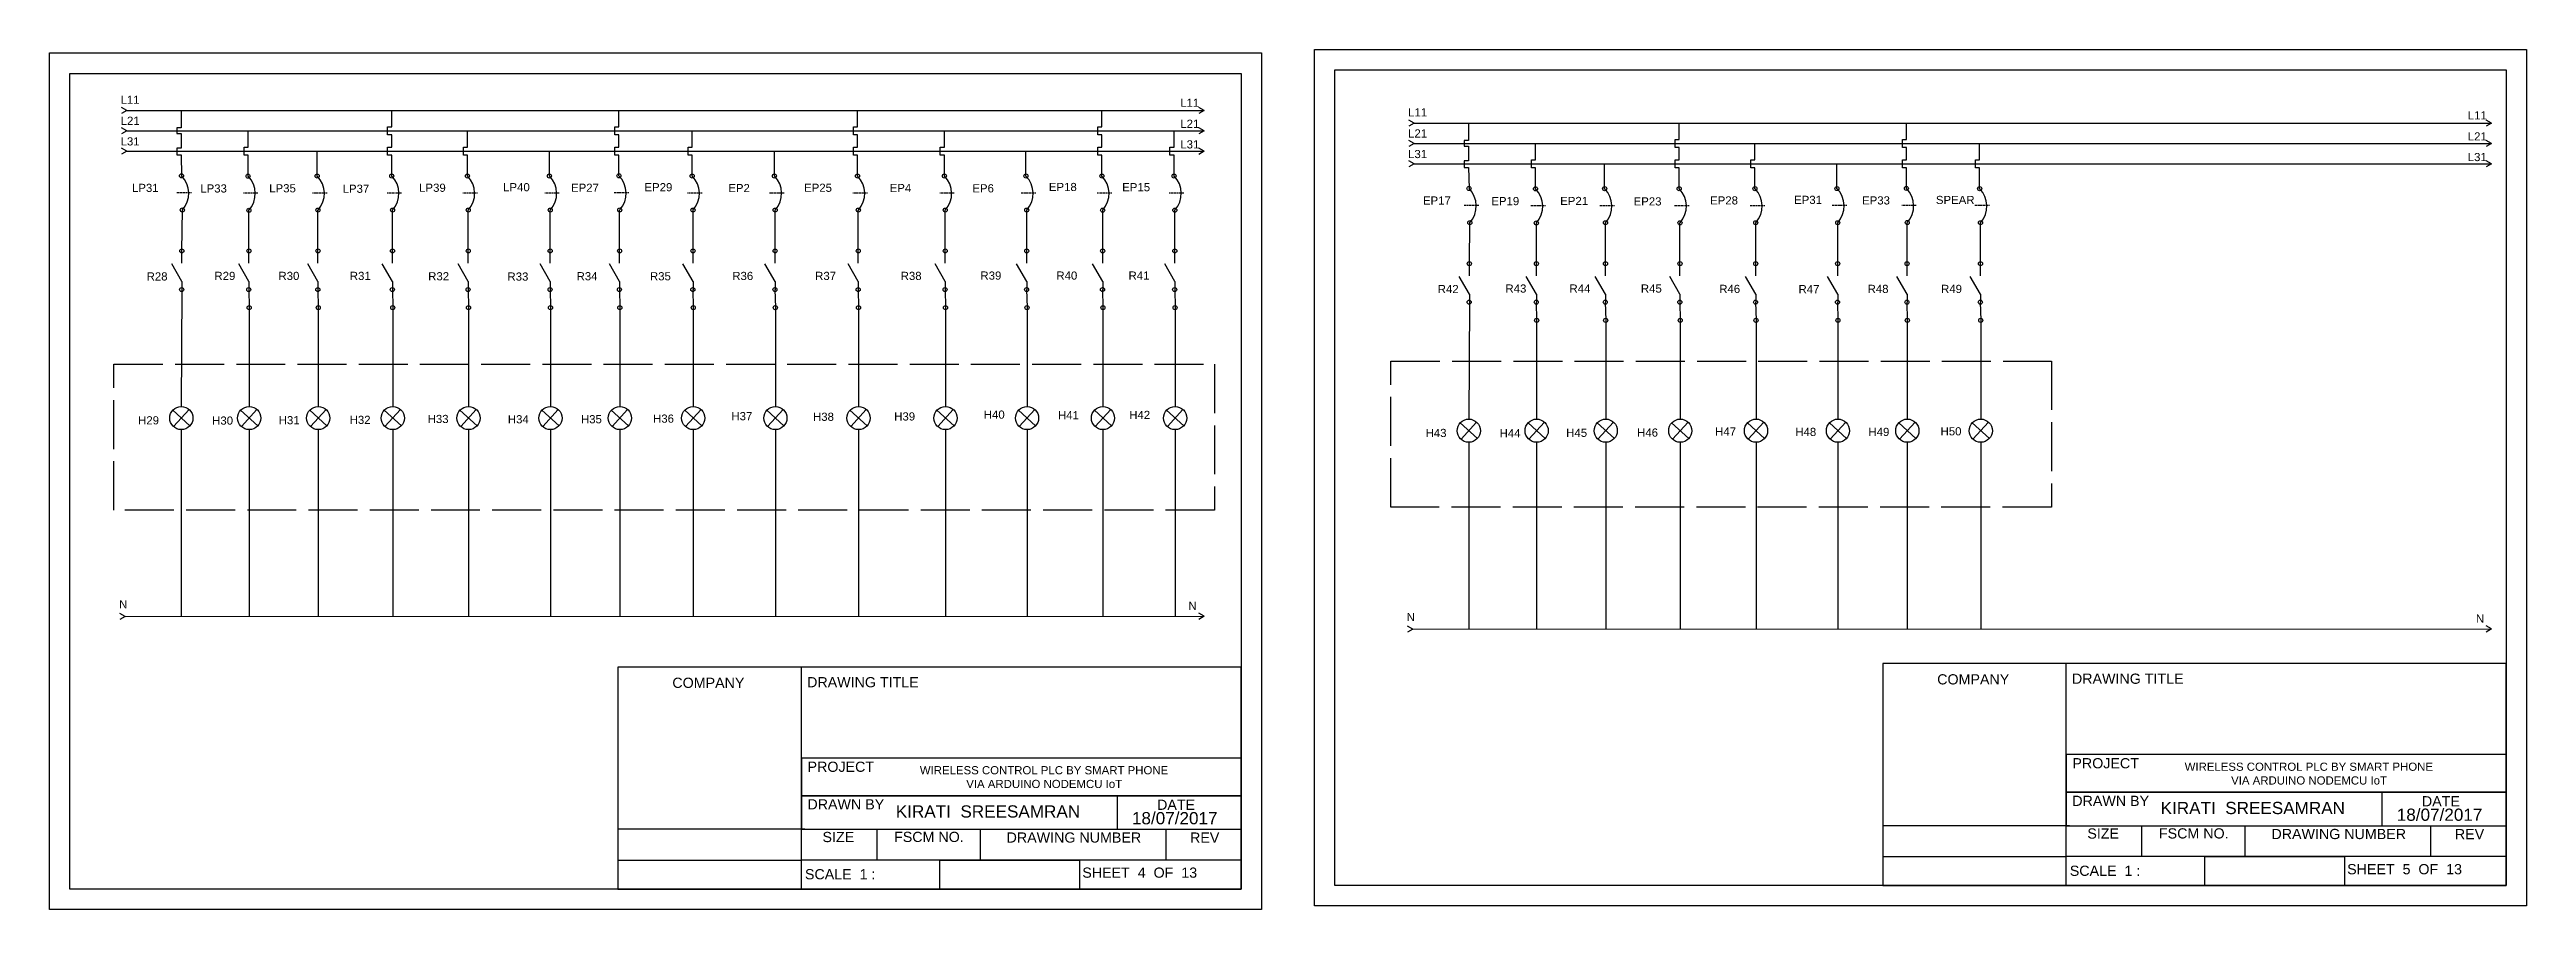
# Model space of a CAD drawing. Header units: millimetres. Extents: x -6 to 1596, y 16 to 720.
# Drawn here: x 989 to 1596, y 509 to 720 of the extents above; entities that cross this region are included whole.
import ezdxf

# ---------------------------------------------------------------- set-up
doc = ezdxf.new("R2010")
doc.units = ezdxf.units.MM
for name, pattern in [('ACAD_ISO02W100', [15, 12, -3]), ('DASHED2', [0.375, 0.25, -0.125]), ('PHANTOM', [2.5, 1.25, -0.25, 0.25, -0.25, 0.25, -0.25])]:
    doc.linetypes.add(name, pattern=pattern)
doc.layers.add('Dash', color=7, linetype='ACAD_ISO02W100')
doc.layers.add('LINES', color=7, linetype='PHANTOM')
doc.styles.get("Standard").update_dxf_attribs({"font": 'arial.ttf'})

msp = doc.modelspace()

# ---------------------------------------------------------------- texts
for s, height, p in [('COMPANY', 2.5, (1141.42, 563.81)), ('DRAWING TITLE', 2.5, (1174.44, 563.96)), ('COMPANY', 2.5, (1451.35, 564.66)), ('DRAWING TITLE', 2.5, (1484.37, 564.82)), ('PROJECT', 2.5, (1484.48, 544.09)), ('PROJECT', 2.5, (1174.55, 543.23)), ('WIRELESS CONTROL PLC BY SMART PHONE', 2, (1202.06, 542.63)), ('VIA ARDUINO NODEMCU I', 2, (1213.44, 539.26)), ('oT', 2, (1248.37, 539.26)), ('WIRELESS CONTROL PLC BY SMART PHONE', 2, (1511.99, 543.49)), ('VIA ARDUINO NODEMCU I', 2, (1523.37, 540.12)), ('oT', 2, (1558.3, 540.12)), ('DRAWN BY', 2.5, (1174.52, 534.02)), ('KIRATI  SREESAMRAN', 3, (1196.17, 532.02)), ('DATE', 2.5, (1260.19, 533.91)), ('DRAWN BY', 2.5, (1484.45, 534.87)), ('KIRATI  SREESAMRAN', 3, (1506.1, 532.87)), ('18/07/2017', 3, (1563.96, 531.22)), ('DATE', 2.5, (1570.12, 534.77)), ('SIZE', 2.5, (1178.21, 526.01)), ('FSCM NO.', 2.5, (1195.75, 526.03)), ('DRAWING NUMBER', 2.5, (1223.32, 525.88)), ('18/07/2017', 3, (1254.03, 530.37)), ('REV', 2.5, (1268.27, 525.86)), ('SIZE', 2.5, (1488.14, 526.87)), ('FSCM NO.', 2.5, (1505.68, 526.89)), ('DRAWING NUMBER', 2.5, (1533.25, 526.74)), ('REV', 2.5, (1578.2, 526.71)), ('SCALE  1 :', 2.5, (1173.91, 516.88)), ('SHEET  4  OF  13', 2.5, (1241.87, 517.27)), ('SCALE  1 :', 2.5, (1483.84, 517.73)), ('SHEET  5  OF  13', 2.5, (1551.8, 518.12))]:
    msp.add_text(s, height=height).set_placement(p)
at = {"layer": 'Dash'}
for s, p in [('L11', (1006.22, 707.02)), ('L11', (1265.87, 706.29)), ('L11', (1321.7, 703.92)), ('L11', (1581.35, 703.18)), ('L31', (1006.22, 696.81)), ('L21', (1006.23, 701.86)), ('L21', (1265.88, 701.13)), ('L31', (1265.88, 696.08)), ('L21', (1321.7, 698.76)), ('L21', (1581.36, 698.03)), ('L31', (1321.7, 693.71)), ('L31', (1581.35, 692.97)), ('LP31', (1009.01, 685.41)), ('LP33', (1025.75, 685.27)), ('LP35', (1042.64, 685.31)), ('LP37', (1060.63, 685.2)), ('LP39', (1079.37, 685.44)), ('LP40', (1099.96, 685.58)), ('EP27', (1116.59, 685.44)), ('EP29', (1134.58, 685.58)), ('EP2', (1155.13, 685.37)), ('EP25', (1173.7, 685.44)), ('EP4', (1194.67, 685.38)), ('EP6', (1214.93, 685.3)), ('EP18', (1233.68, 685.63)), ('EP15', (1251.65, 685.58)), ('EP17', (1325.34, 682.31)), ('EP19', (1342.09, 682.17)), ('EP21', (1358.97, 682.2)), ('EP23', (1376.96, 682.1)), ('EP28', (1395.7, 682.34)), ('EP31', (1416.29, 682.47)), ('EP33', (1432.94, 682.34)), ('SPEAR', (1451.03, 682.45)), ('R28', (1012.6, 663.7)), ('R29', (1029.21, 663.83)), ('R30', (1044.9, 663.83)), ('R31', (1062.39, 663.83)), ('R32', (1081.59, 663.74)), ('R33', (1101.02, 663.67)), ('R34', (1117.95, 663.75)), ('R35', (1135.93, 663.74)), ('R36', (1156.1, 663.82)), ('R37', (1176.41, 663.83)), ('R38', (1197.37, 663.83)), ('R39', (1216.91, 663.91)), ('R40', (1235.52, 663.91)), ('R41', (1253.2, 663.91)), ('R42', (1328.96, 660.6)), ('R43', (1345.56, 660.73)), ('R44', (1361.25, 660.73)), ('R45', (1378.74, 660.73)), ('R46', (1397.94, 660.64)), ('R47', (1417.37, 660.58)), ('R48', (1434.3, 660.64)), ('R49', (1452.29, 660.64)), ('H37', (1155.89, 629.44)), ('H38', (1175.89, 629.29)), ('H39', (1195.78, 629.37)), ('H40', (1217.73, 629.82)), ('H41', (1235.91, 629.67)), ('H42', (1253.37, 629.74)), ('H29', (1010.51, 628.42)), ('H30', (1028.65, 628.36)), ('H31', (1044.97, 628.45)), ('H32', (1062.35, 628.53)), ('H33', (1081.46, 628.75)), ('H34', (1101.11, 628.68)), ('H35', (1119.02, 628.69)), ('H36', (1136.69, 628.84)), ('H43', (1325.99, 625.32)), ('H44', (1344.12, 625.26)), ('H45', (1360.44, 625.36)), ('H46', (1377.82, 625.42)), ('H47', (1396.94, 625.66)), ('H48', (1416.58, 625.58)), ('H49', (1434.5, 625.58)), ('H50', (1452.17, 625.73)), ('N', (1005.86, 583.3)), ('N', (1267.88, 582.93)), ('N', (1321.34, 580.2)), ('N', (1583.35, 579.83))]:
    msp.add_text(s, height=2, dxfattribs=at).set_placement(p)

# ---------------------------------------------------------------- linework, layer by layer
at = {"linetype": 'Continuous'}
for p, q in [((1007.72, 705.4), (1006.42, 706.15)), ((1007.72, 705.4), (1006.42, 704.65)), ((1271.71, 705.38), (1270.41, 706.13)), ((1271.71, 705.38), (1270.41, 704.63)), ((1007.73, 700.4), (1006.43, 701.15)), ((1007.73, 700.4), (1006.43, 699.65)), ((1271.72, 700.38), (1270.42, 701.13)), ((1271.72, 700.38), (1270.42, 699.63)), ((1323.2, 702.3), (1321.9, 703.05)), ((1323.2, 702.3), (1321.9, 701.55)), ((1323.2, 697.3), (1321.9, 698.05)), ((1587.19, 702.28), (1585.89, 703.03)), ((1587.19, 702.28), (1585.89, 701.53)), ((1587.19, 697.28), (1585.89, 698.03)), ((1007.72, 695.4), (1006.42, 696.15)), ((1007.72, 695.4), (1006.42, 694.65)), ((1271.71, 695.38), (1270.41, 696.13)), ((1271.71, 695.38), (1270.41, 694.63)), ((1323.2, 697.3), (1321.9, 696.55)), ((1323.2, 692.3), (1321.9, 693.05)), ((1323.2, 692.3), (1321.9, 691.55)), ((1587.19, 697.28), (1585.89, 696.53)), ((1587.18, 692.28), (1585.89, 693.03)), ((1587.18, 692.28), (1585.89, 691.53)), ((1007.37, 581.33), (1006.07, 582.08)), ((1007.37, 581.33), (1006.07, 580.58)), ((1271.72, 581.36), (1270.43, 582.11)), ((1271.72, 581.36), (1270.43, 580.61)), ((1322.85, 578.23), (1321.55, 578.98)), ((1322.85, 578.23), (1321.55, 577.48)), ((1587.2, 578.26), (1585.9, 579.01)), ((1587.2, 578.26), (1585.9, 577.51))]:
    msp.add_line(p, q, dxfattribs=at)
for p, q in [((1128.09, 568.93), (1128.09, 514.48)), ((1280.81, 568.93), (1128.09, 568.93)), ((1173.04, 514.48), (1173.04, 568.93)), ((1280.81, 514.48), (1280.81, 568.93)), ((1280.81, 568.93), (1280.81, 514.48)), ((1438.02, 569.79), (1438.02, 515.34)), ((1590.74, 569.79), (1438.02, 569.79)), ((1482.97, 515.34), (1482.97, 569.79)), ((1590.74, 515.34), (1590.74, 569.79)), ((1590.74, 569.79), (1590.74, 515.34)), ((1280.81, 546.61), (1173.04, 546.61)), ((1173.04, 546.61), (1173.04, 537.37)), ((1280.81, 537.37), (1280.81, 546.61)), ((1590.74, 547.47), (1482.97, 547.47)), ((1482.97, 547.47), (1482.97, 538.22)), ((1590.74, 538.22), (1590.74, 547.47)), ((1280.81, 537.37), (1173.04, 537.37)), ((1173.04, 537.37), (1173.04, 529.18)), ((1173.04, 537.37), (1280.81, 537.37)), ((1250.38, 537.37), (1250.38, 529.18)), ((1280.81, 529.18), (1280.81, 537.37)), ((1590.74, 538.22), (1482.97, 538.22)), ((1482.97, 538.22), (1482.97, 530.03)), ((1482.97, 538.22), (1590.74, 538.22)), ((1560.31, 538.22), (1560.31, 530.03)), ((1590.74, 530.03), (1590.74, 538.22)), ((1173.04, 529.18), (1128.09, 529.18)), ((1128.09, 529.18), (1128.09, 521.59)), ((1173.85, 529.18), (1173.04, 529.18)), ((1173.04, 529.18), (1280.81, 529.18)), ((1173.04, 521.59), (1173.04, 529.18)), ((1173.85, 529.18), (1280.81, 529.18)), ((1191.49, 529.18), (1191.49, 521.59)), ((1216.89, 529.18), (1262.31, 529.18)), ((1216.89, 521.59), (1216.89, 529.18)), ((1262.31, 529.18), (1262.31, 521.59)), ((1280.81, 529.18), (1280.81, 521.59)), ((1482.97, 530.03), (1438.02, 530.03)), ((1438.02, 530.03), (1438.02, 522.44)), ((1483.78, 530.03), (1482.97, 530.03)), ((1482.97, 530.03), (1590.74, 530.03)), ((1482.97, 522.44), (1482.97, 530.03)), ((1483.78, 530.03), (1590.74, 530.03)), ((1501.42, 530.03), (1501.42, 522.44)), ((1526.82, 530.03), (1572.24, 530.03)), ((1526.82, 522.44), (1526.82, 530.03)), ((1572.24, 530.03), (1572.24, 522.44)), ((1590.74, 530.03), (1590.74, 522.44)), ((1438.02, 522.44), (1482.97, 522.44)), ((1483.78, 522.44), (1482.97, 522.44)), ((1590.74, 522.44), (1483.78, 522.44)), ((1516.92, 522.44), (1551.14, 522.44)), ((1516.92, 515.34), (1516.92, 522.44)), ((1572.24, 522.44), (1526.82, 522.44)), ((1551.14, 522.44), (1551.14, 515.34)), ((1128.09, 521.59), (1173.04, 521.59)), ((1173.85, 521.59), (1173.04, 521.59)), ((1280.81, 521.59), (1173.85, 521.59)), ((1206.99, 521.59), (1241.21, 521.59)), ((1206.99, 514.48), (1206.99, 521.59)), ((1262.31, 521.59), (1216.89, 521.59)), ((1241.21, 521.59), (1241.21, 514.48)), ((1128.09, 514.48), (1280.81, 514.48)), ((1280.81, 514.48), (1173.04, 514.48)), ((1241.21, 514.48), (1206.99, 514.48)), ((1438.02, 515.34), (1590.74, 515.34)), ((1590.74, 515.34), (1482.97, 515.34)), ((1551.14, 515.34), (1516.92, 515.34))]:
    msp.add_line(p, q)
at = {"layer": 'Dash', "linetype": 'Continuous'}
for p, q in [((988.81, 509.48), (988.81, 719.48)), ((988.81, 719.48), (1285.81, 719.48)), ((1285.81, 719.48), (1285.81, 509.48)), ((1298.74, 510.34), (1298.74, 720.34)), ((1298.74, 720.34), (1595.74, 720.34)), ((1595.74, 720.34), (1595.74, 510.34)), ((993.81, 514.48), (993.81, 714.48)), ((993.81, 714.48), (1280.81, 714.48)), ((1280.81, 714.48), (1280.81, 514.48)), ((1303.74, 515.34), (1303.74, 715.34)), ((1303.74, 715.34), (1590.74, 715.34)), ((1590.74, 715.34), (1590.74, 515.34)), ((1007.72, 705.38), (1271.71, 705.38)), ((1021.03, 705.4), (1021.03, 701.12)), ((1072.66, 701.4), (1072.66, 705.4)), ((1128.33, 701.4), (1128.33, 705.4)), ((1186.79, 701.4), (1186.79, 705.4)), ((1246.67, 701.4), (1246.67, 705.4)), ((1007.73, 700.4), (1071.91, 700.4)), ((1021.03, 701.12), (1020, 701.12)), ((1020, 701.12), (1020, 699.72)), ((1020, 699.72), (1021.03, 699.72)), ((1021.03, 699.72), (1021.03, 696.17)), ((1037.46, 696.4), (1037.46, 700.4)), ((1071.66, 699.4), (1071.66, 701.4)), ((1071.66, 701.4), (1072.66, 701.4)), ((1072.66, 699.4), (1071.66, 699.4)), ((1071.91, 700.4), (1260.42, 700.4)), ((1072.66, 696.4), (1072.66, 699.4)), ((1091.21, 696.4), (1091.21, 700.4)), ((1127.33, 699.4), (1127.33, 701.4)), ((1127.33, 701.4), (1128.33, 701.4)), ((1128.33, 699.4), (1127.33, 699.4)), ((1128.33, 696.4), (1128.33, 699.4)), ((1146.27, 696.4), (1146.27, 700.4)), ((1185.79, 699.4), (1185.79, 701.4)), ((1185.79, 701.4), (1186.79, 701.4)), ((1186.79, 699.4), (1185.79, 699.4)), ((1186.79, 696.4), (1186.79, 699.4)), ((1208.08, 696.4), (1208.08, 700.4)), ((1245.67, 699.4), (1245.67, 701.4)), ((1245.67, 701.4), (1246.67, 701.4)), ((1246.67, 699.4), (1245.67, 699.4)), ((1246.67, 696.4), (1246.67, 699.4)), ((1260.42, 700.39), (1271.73, 700.39)), ((1264.35, 696.4), (1264.35, 700.39)), ((1323.2, 702.3), (1587.19, 702.28)), ((1336.51, 698.01), (1335.47, 698.01)), ((1335.47, 698.01), (1335.47, 696.62)), ((1336.51, 702.3), (1336.51, 698.01)), ((1387.13, 696.3), (1387.13, 698.3)), ((1387.13, 698.3), (1388.13, 698.3)), ((1388.13, 698.3), (1388.13, 702.3)), ((1442.81, 696.3), (1442.81, 698.3)), ((1442.81, 698.3), (1443.81, 698.3)), ((1443.81, 698.3), (1443.81, 702.3)), ((1007.72, 695.4), (1271.71, 695.38)), ((1021.03, 696.17), (1020, 696.17)), ((1020, 696.17), (1020, 694.51)), ((1020, 694.51), (1021.03, 694.51)), ((1021.03, 694.51), (1021.15, 689.36)), ((1036.46, 694.4), (1036.46, 696.4)), ((1036.46, 696.4), (1037.46, 696.4)), ((1037.46, 694.4), (1036.46, 694.4)), ((1037.46, 689.28), (1037.46, 694.4)), ((1054.38, 689.32), (1054.38, 695.4)), ((1071.66, 694.4), (1071.66, 696.4)), ((1071.66, 696.4), (1072.66, 696.4)), ((1072.66, 694.4), (1071.66, 694.4)), ((1072.66, 689.32), (1072.66, 694.4)), ((1090.21, 694.4), (1090.21, 696.4)), ((1090.21, 696.4), (1091.21, 696.4)), ((1091.21, 694.4), (1090.21, 694.4)), ((1091.21, 689.32), (1091.21, 694.4)), ((1111.3, 689.33), (1111.3, 695.39)), ((1127.33, 694.4), (1127.33, 696.4)), ((1127.33, 696.4), (1128.33, 696.4)), ((1128.33, 694.4), (1127.33, 694.4)), ((1128.33, 689.37), (1128.33, 694.4)), ((1145.27, 694.4), (1145.27, 696.4)), ((1145.27, 696.4), (1146.27, 696.4)), ((1146.27, 694.4), (1145.27, 694.4)), ((1146.27, 689.33), (1146.27, 694.4)), ((1166.42, 689.33), (1166.42, 695.4)), ((1185.79, 694.4), (1185.79, 696.4)), ((1185.79, 696.4), (1186.79, 696.4)), ((1186.79, 694.4), (1185.79, 694.4)), ((1186.79, 689.32), (1186.79, 694.4)), ((1207.08, 694.4), (1207.08, 696.4)), ((1207.08, 696.4), (1208.08, 696.4)), ((1208.08, 694.4), (1207.08, 694.4)), ((1208.08, 689.32), (1208.08, 694.4)), ((1228.06, 689.32), (1228.06, 695.4)), ((1245.67, 694.4), (1245.67, 696.4)), ((1245.67, 696.4), (1246.67, 696.4)), ((1246.67, 694.4), (1245.67, 694.4)), ((1246.67, 689.31), (1246.67, 694.4)), ((1263.35, 694.4), (1263.35, 696.4)), ((1263.35, 696.4), (1264.35, 696.4)), ((1264.35, 694.4), (1263.35, 694.4)), ((1264.35, 689.3), (1264.35, 694.4)), ((1323.2, 697.3), (1387.39, 697.3)), ((1323.2, 692.28), (1587.18, 692.28)), ((1335.47, 696.62), (1336.51, 696.62)), ((1336.51, 693.07), (1335.47, 693.07)), ((1335.47, 693.07), (1335.47, 691.41)), ((1336.51, 696.62), (1336.51, 693.07)), ((1351.93, 691.3), (1351.93, 693.3)), ((1351.93, 693.3), (1352.93, 693.3)), ((1352.93, 693.3), (1352.93, 697.3)), ((1369.86, 686.2), (1369.86, 692.28)), ((1388.13, 696.3), (1387.13, 696.3)), ((1387.13, 691.3), (1387.13, 693.3)), ((1387.13, 693.3), (1388.13, 693.3)), ((1387.39, 697.3), (1575.89, 697.3)), ((1388.13, 693.3), (1388.13, 696.3)), ((1405.69, 691.3), (1405.69, 693.3)), ((1405.69, 693.3), (1406.69, 693.3)), ((1406.69, 693.3), (1406.69, 697.3)), ((1426.77, 686.21), (1426.77, 692.28)), ((1443.81, 696.3), (1442.81, 696.3)), ((1442.81, 691.3), (1442.81, 693.3)), ((1442.81, 693.3), (1443.81, 693.3)), ((1443.81, 693.3), (1443.81, 696.3)), ((1460.75, 691.3), (1460.75, 693.3)), ((1460.75, 693.3), (1461.75, 693.3)), ((1461.75, 693.3), (1461.75, 697.3)), ((1575.89, 697.29), (1587.19, 697.28)), ((1335.47, 691.41), (1336.51, 691.41)), ((1336.51, 691.41), (1336.63, 686.25)), ((1352.93, 691.3), (1351.93, 691.3)), ((1352.93, 686.18), (1352.93, 691.3)), ((1388.13, 691.3), (1387.13, 691.3)), ((1388.13, 686.21), (1388.13, 691.3)), ((1406.69, 691.3), (1405.69, 691.3)), ((1406.69, 686.22), (1406.69, 691.3)), ((1443.81, 691.3), (1442.81, 691.3)), ((1443.81, 686.27), (1443.81, 691.3)), ((1461.75, 691.3), (1460.75, 691.3)), ((1461.75, 686.22), (1461.75, 691.3)), ((1021.23, 670.96), (1021.35, 681)), ((1037.66, 670.96), (1037.66, 680.96)), ((1054.59, 670.96), (1054.59, 680.96)), ((1072.84, 670.96), (1072.84, 680.96)), ((1091.41, 670.96), (1091.41, 680.96)), ((1111.49, 670.96), (1111.49, 680.96)), ((1128.49, 670.96), (1128.49, 680.96)), ((1146.48, 670.96), (1146.48, 680.96)), ((1166.6, 670.96), (1166.6, 680.96)), ((1186.98, 670.96), (1186.98, 680.96)), ((1208.28, 670.96), (1208.28, 680.96)), ((1228.26, 670.96), (1228.26, 680.96)), ((1246.87, 670.96), (1246.87, 680.96)), ((1264.55, 670.96), (1264.55, 680.96)), ((1336.71, 667.85), (1336.83, 677.89)), ((1353.14, 667.85), (1353.14, 677.85)), ((1370.06, 667.85), (1370.06, 677.85)), ((1388.32, 667.85), (1388.32, 677.85)), ((1406.88, 667.85), (1406.88, 677.85)), ((1426.96, 667.85), (1426.96, 677.85)), ((1443.97, 667.85), (1443.97, 677.85)), ((1461.95, 667.85), (1461.95, 677.85)), ((1021.23, 663.45), (1018.74, 667.78)), ((1021.23, 667.96), (1021.23, 670.96)), ((1037.66, 663.45), (1035.17, 667.78)), ((1037.66, 667.96), (1037.66, 670.96)), ((1054.59, 663.45), (1052.1, 667.78)), ((1054.59, 667.96), (1054.59, 670.96)), ((1072.84, 663.45), (1070.35, 667.78)), ((1072.84, 667.96), (1072.84, 670.96)), ((1091.41, 663.45), (1088.91, 667.78)), ((1091.41, 667.96), (1091.41, 670.96)), ((1111.49, 663.45), (1108.99, 667.78)), ((1111.49, 667.96), (1111.49, 670.96)), ((1128.49, 663.45), (1126, 667.78)), ((1128.49, 667.96), (1128.49, 670.96)), ((1146.48, 663.45), (1143.99, 667.78)), ((1146.48, 667.96), (1146.48, 670.96)), ((1166.6, 663.45), (1164.1, 667.78)), ((1166.6, 667.96), (1166.6, 670.96)), ((1186.98, 663.45), (1184.49, 667.78)), ((1186.98, 667.96), (1186.98, 670.96)), ((1208.28, 663.45), (1205.79, 667.78)), ((1208.28, 667.96), (1208.28, 670.96)), ((1228.26, 663.45), (1225.77, 667.78)), ((1228.26, 667.96), (1228.26, 670.96)), ((1246.87, 663.45), (1244.37, 667.78)), ((1246.87, 667.96), (1246.87, 670.96)), ((1264.55, 663.45), (1262.06, 667.78)), ((1264.55, 667.96), (1264.55, 670.96)), ((1336.71, 664.85), (1336.71, 667.85)), ((1353.14, 664.85), (1353.14, 667.85)), ((1370.06, 664.85), (1370.06, 667.85)), ((1388.32, 664.85), (1388.32, 667.85)), ((1406.88, 664.85), (1406.88, 667.85)), ((1426.96, 664.85), (1426.96, 667.85)), ((1443.97, 664.85), (1443.97, 667.85)), ((1461.95, 664.85), (1461.95, 667.85)), ((1021.23, 663.45), (1021.23, 661.45)), ((1037.66, 663.45), (1037.66, 661.45)), ((1054.59, 663.45), (1054.59, 661.45)), ((1072.84, 663.45), (1072.84, 661.45)), ((1091.41, 663.45), (1091.41, 661.45)), ((1111.49, 663.45), (1111.49, 661.45)), ((1128.49, 663.45), (1128.49, 661.45)), ((1146.48, 663.45), (1146.48, 661.45)), ((1166.6, 663.45), (1166.6, 661.45)), ((1186.98, 663.45), (1186.98, 661.45)), ((1208.28, 663.45), (1208.28, 661.45)), ((1228.26, 663.45), (1228.26, 661.45)), ((1246.87, 663.45), (1246.87, 661.45)), ((1264.55, 663.45), (1264.55, 661.45)), ((1336.71, 660.35), (1334.22, 664.68)), ((1353.14, 660.35), (1350.65, 664.68)), ((1370.06, 660.35), (1367.57, 664.68)), ((1388.32, 660.35), (1385.83, 664.68)), ((1406.88, 660.35), (1404.39, 664.68)), ((1426.96, 660.35), (1424.47, 664.68)), ((1443.97, 660.35), (1441.48, 664.68)), ((1461.95, 660.35), (1459.46, 664.68)), ((1021.23, 661.45), (1021.1, 632.82)), ((1037.62, 661.48), (1037.73, 657.04)), ((1037.73, 657.04), (1037.73, 632.82)), ((1054.55, 661.48), (1054.65, 657.04)), ((1054.65, 657.04), (1054.65, 632.82)), ((1072.81, 661.48), (1072.91, 657.04)), ((1072.91, 657.04), (1072.91, 632.82)), ((1091.37, 661.48), (1091.47, 657.04)), ((1091.47, 657.04), (1091.47, 632.82)), ((1111.45, 661.48), (1111.55, 657.04)), ((1111.55, 657.04), (1111.55, 632.82)), ((1128.45, 661.48), (1128.56, 657.04)), ((1128.56, 657.04), (1128.56, 632.82)), ((1146.44, 661.48), (1146.54, 657.04)), ((1146.54, 657.04), (1146.54, 632.82)), ((1166.56, 661.48), (1166.66, 657.04)), ((1166.66, 657.04), (1166.66, 632.82)), ((1186.94, 661.48), (1187.05, 657.04)), ((1187.05, 657.04), (1187.05, 632.82)), ((1208.24, 661.48), (1208.35, 657.04)), ((1208.35, 657.04), (1208.35, 632.82)), ((1228.22, 661.48), (1228.33, 657.04)), ((1228.33, 657.04), (1228.33, 632.82)), ((1246.83, 661.48), (1246.93, 657.04)), ((1246.93, 657.04), (1246.93, 632.82)), ((1264.51, 661.48), (1264.62, 657.04)), ((1264.62, 657.04), (1264.62, 632.82)), ((1336.71, 658.35), (1336.57, 629.72)), ((1336.71, 660.35), (1336.71, 658.35)), ((1353.1, 658.38), (1353.2, 653.94)), ((1353.14, 660.35), (1353.14, 658.35)), ((1370.02, 658.38), (1370.13, 653.94)), ((1370.06, 660.35), (1370.06, 658.35)), ((1388.28, 658.38), (1388.39, 653.94)), ((1388.32, 660.35), (1388.32, 658.35)), ((1406.84, 658.38), (1406.95, 653.94)), ((1406.88, 660.35), (1406.88, 658.35)), ((1426.92, 658.38), (1427.03, 653.94)), ((1426.96, 660.35), (1426.96, 658.35)), ((1443.93, 658.38), (1444.03, 653.94)), ((1443.97, 660.35), (1443.97, 658.35)), ((1461.91, 658.38), (1462.02, 653.94)), ((1461.95, 660.35), (1461.95, 658.35)), ((1353.2, 653.94), (1353.2, 629.72)), ((1370.13, 653.94), (1370.13, 629.72)), ((1388.39, 653.94), (1388.39, 629.72)), ((1406.95, 653.94), (1406.95, 629.72)), ((1427.03, 653.94), (1427.03, 629.72)), ((1444.03, 653.94), (1444.03, 629.72)), ((1462.02, 653.94), (1462.02, 629.72)), ((1023.21, 628.07), (1018.99, 631.89)), ((1023, 632.09), (1019.19, 627.87)), ((1039.84, 628.07), (1035.62, 631.89)), ((1039.63, 632.09), (1035.82, 627.87)), ((1056.76, 628.07), (1052.55, 631.89)), ((1056.56, 632.09), (1052.75, 627.87)), ((1075.02, 628.07), (1070.8, 631.89)), ((1074.82, 632.09), (1071, 627.87)), ((1093.58, 628.07), (1089.36, 631.89)), ((1093.38, 632.09), (1089.56, 627.87)), ((1113.66, 628.07), (1109.45, 631.89)), ((1113.46, 632.09), (1109.65, 627.87)), ((1130.67, 628.07), (1126.45, 631.89)), ((1130.46, 632.09), (1126.65, 627.87)), ((1148.65, 628.07), (1144.44, 631.89)), ((1148.45, 632.09), (1144.64, 627.87)), ((1168.77, 628.07), (1164.55, 631.89)), ((1168.57, 632.09), (1164.75, 627.87)), ((1189.15, 628.07), (1184.94, 631.89)), ((1188.95, 632.09), (1185.14, 627.87)), ((1210.45, 628.07), (1206.24, 631.89)), ((1210.25, 632.09), (1206.44, 627.87)), ((1230.43, 628.07), (1226.22, 631.89)), ((1230.23, 632.09), (1226.42, 627.87)), ((1249.04, 628.07), (1244.82, 631.89)), ((1248.84, 632.09), (1245.02, 627.87)), ((1266.72, 628.07), (1262.51, 631.89)), ((1266.52, 632.09), (1262.71, 627.87)), ((1021.1, 627.14), (1021.1, 581.33)), ((1037.73, 627.14), (1037.73, 581.33)), ((1054.65, 627.14), (1054.65, 581.33)), ((1072.91, 627.14), (1072.91, 581.33)), ((1091.47, 627.14), (1091.47, 581.33)), ((1111.55, 627.14), (1111.55, 581.33)), ((1128.56, 627.14), (1128.56, 581.33)), ((1146.54, 627.14), (1146.54, 581.33)), ((1166.66, 627.14), (1166.66, 581.33)), ((1187.05, 627.14), (1187.05, 581.33)), ((1208.35, 627.14), (1208.35, 581.33)), ((1228.33, 627.14), (1228.33, 581.33)), ((1246.93, 627.14), (1246.93, 581.33)), ((1264.62, 627.14), (1264.62, 581.33)), ((1338.68, 624.97), (1334.47, 628.78)), ((1338.48, 628.98), (1334.67, 624.77)), ((1355.31, 624.97), (1351.1, 628.78)), ((1355.11, 628.98), (1351.3, 624.77)), ((1372.24, 624.97), (1368.02, 628.78)), ((1372.04, 628.98), (1368.22, 624.77)), ((1390.49, 624.97), (1386.28, 628.78)), ((1390.29, 628.98), (1386.48, 624.77)), ((1409.05, 624.97), (1404.84, 628.78)), ((1408.85, 628.98), (1405.04, 624.77)), ((1429.14, 624.97), (1424.92, 628.78)), ((1428.93, 628.98), (1425.12, 624.77)), ((1446.14, 624.97), (1441.93, 628.78)), ((1445.94, 628.98), (1442.13, 624.77)), ((1464.13, 624.97), (1459.91, 628.78)), ((1463.93, 628.98), (1460.11, 624.77)), ((1336.57, 624.04), (1336.57, 578.23)), ((1353.2, 624.04), (1353.2, 578.23)), ((1370.13, 624.04), (1370.13, 578.23)), ((1388.39, 624.04), (1388.39, 578.23)), ((1406.95, 624.04), (1406.95, 578.23)), ((1427.03, 624.04), (1427.03, 578.23)), ((1444.03, 624.04), (1444.03, 578.23)), ((1462.02, 624.04), (1462.02, 578.23)), ((1007.37, 581.33), (1271.72, 581.36)), ((1322.85, 578.23), (1587.2, 578.26)), ((1280.81, 514.48), (993.81, 514.48)), ((1595.74, 510.34), (1298.74, 510.34)), ((1590.74, 515.34), (1303.74, 515.34)), ((1285.81, 509.48), (988.81, 509.48))]:
    msp.add_line(p, q, dxfattribs=at)
at = {"layer": 'Dash', "linetype": 'DASHED2'}
for p, q in [((1023.58, 685.18), (1019.99, 685.18)), ((1039.88, 685.1), (1036.3, 685.1)), ((1056.81, 685.14), (1053.23, 685.14)), ((1075.08, 685.14), (1071.5, 685.14)), ((1093.64, 685.14), (1090.05, 685.14)), ((1113.72, 685.15), (1110.14, 685.15)), ((1130.76, 685.19), (1127.18, 685.19)), ((1148.7, 685.15), (1145.12, 685.15)), ((1168.84, 685.15), (1165.26, 685.15)), ((1189.21, 685.14), (1185.63, 685.14)), ((1210.51, 685.14), (1206.93, 685.14)), ((1230.49, 685.14), (1226.91, 685.14)), ((1249.09, 685.13), (1245.51, 685.13)), ((1266.78, 685.12), (1263.19, 685.12)), ((1339.05, 682.07), (1335.47, 682.07)), ((1355.36, 682), (1351.77, 682)), ((1372.28, 682.04), (1368.7, 682.04)), ((1390.56, 682.03), (1386.97, 682.03)), ((1409.11, 682.04), (1405.53, 682.04)), ((1429.2, 682.05), (1425.62, 682.05)), ((1446.23, 682.09), (1442.65, 682.09)), ((1464.17, 682.05), (1460.59, 682.05))]:
    msp.add_line(p, q, dxfattribs=at)
at = {"layer": 'Dash', "linetype": 'Continuous'}
for centre, radius in [((1021.15, 689.36), 0.5), ((1037.46, 689.28), 0.5), ((1054.38, 689.32), 0.5), ((1072.66, 689.32), 0.5), ((1091.21, 689.32), 0.5), ((1111.3, 689.33), 0.5), ((1128.33, 689.37), 0.5), ((1146.27, 689.33), 0.5), ((1166.42, 689.33), 0.5), ((1186.79, 689.32), 0.5), ((1208.08, 689.32), 0.5), ((1228.06, 689.32), 0.5), ((1246.67, 689.31), 0.5), ((1264.35, 689.3), 0.5), ((1336.63, 686.25), 0.5), ((1352.93, 686.18), 0.5), ((1369.86, 686.22), 0.5), ((1388.13, 686.21), 0.5), ((1406.69, 686.22), 0.5), ((1426.77, 686.23), 0.5), ((1443.81, 686.27), 0.5), ((1461.75, 686.22), 0.5), ((1021.35, 681), 0.5), ((1037.66, 680.92), 0.5), ((1054.58, 680.96), 0.5), ((1072.86, 680.96), 0.5), ((1091.41, 680.96), 0.5), ((1111.5, 680.97), 0.5), ((1128.53, 681.01), 0.5), ((1146.47, 680.97), 0.5), ((1166.62, 680.97), 0.5), ((1186.99, 680.96), 0.5), ((1208.28, 680.96), 0.5), ((1228.26, 680.96), 0.5), ((1246.87, 680.95), 0.5), ((1264.55, 680.95), 0.5), ((1336.83, 677.89), 0.5), ((1353.13, 677.82), 0.5), ((1370.06, 677.86), 0.5), ((1388.33, 677.85), 0.5), ((1406.89, 677.86), 0.5), ((1426.97, 677.87), 0.5), ((1444.01, 677.91), 0.5), ((1461.95, 677.87), 0.5), ((1021.23, 670.96), 0.5), ((1037.66, 670.96), 0.5), ((1054.59, 670.96), 0.5), ((1072.84, 670.96), 0.5), ((1091.41, 670.96), 0.5), ((1111.49, 670.96), 0.5), ((1128.49, 670.96), 0.5), ((1146.48, 670.96), 0.5), ((1166.6, 670.96), 0.5), ((1186.98, 670.96), 0.5), ((1208.28, 670.96), 0.5), ((1228.26, 670.96), 0.5), ((1246.87, 670.96), 0.5), ((1264.55, 670.96), 0.5), ((1336.71, 667.85), 0.5), ((1353.14, 667.85), 0.5), ((1370.06, 667.85), 0.5), ((1388.32, 667.85), 0.5), ((1406.88, 667.85), 0.5), ((1426.96, 667.85), 0.5), ((1443.97, 667.85), 0.5), ((1461.95, 667.85), 0.5), ((1021.19, 661.48), 0.5), ((1037.62, 661.48), 0.5), ((1054.55, 661.48), 0.5), ((1072.81, 661.48), 0.5), ((1091.37, 661.48), 0.5), ((1111.45, 661.48), 0.5), ((1128.45, 661.48), 0.5), ((1146.44, 661.48), 0.5), ((1166.56, 661.48), 0.5), ((1186.94, 661.48), 0.5), ((1208.24, 661.48), 0.5), ((1228.22, 661.48), 0.5), ((1246.83, 661.48), 0.5), ((1264.51, 661.48), 0.5), ((1037.72, 657.04), 0.5), ((1054.65, 657.04), 0.5), ((1072.9, 657.04), 0.5), ((1091.46, 657.04), 0.5), ((1111.55, 657.04), 0.5), ((1128.55, 657.04), 0.5), ((1146.54, 657.04), 0.5), ((1166.65, 657.04), 0.5), ((1187.04, 657.04), 0.5), ((1208.34, 657.04), 0.5), ((1228.32, 657.04), 0.5), ((1246.92, 657.04), 0.5), ((1264.61, 657.04), 0.5), ((1336.67, 658.38), 0.5), ((1353.1, 658.38), 0.5), ((1370.02, 658.38), 0.5), ((1388.28, 658.38), 0.5), ((1406.84, 658.38), 0.5), ((1426.92, 658.38), 0.5), ((1443.93, 658.38), 0.5), ((1461.91, 658.38), 0.5), ((1353.2, 653.94), 0.5), ((1370.12, 653.94), 0.5), ((1388.38, 653.94), 0.5), ((1406.94, 653.94), 0.5), ((1427.02, 653.94), 0.5), ((1444.03, 653.94), 0.5), ((1462.01, 653.94), 0.5), ((1021.1, 629.98), 2.84), ((1037.73, 629.98), 2.84), ((1054.65, 629.98), 2.84), ((1072.91, 629.98), 2.84), ((1091.47, 629.98), 2.84), ((1111.55, 629.98), 2.84), ((1128.56, 629.98), 2.84), ((1146.54, 629.98), 2.84), ((1166.66, 629.98), 2.84), ((1187.05, 629.98), 2.84), ((1208.35, 629.98), 2.84), ((1228.33, 629.98), 2.84), ((1246.93, 629.98), 2.84), ((1264.62, 629.98), 2.84), ((1336.57, 626.88), 2.84), ((1353.2, 626.88), 2.84), ((1370.13, 626.88), 2.84), ((1388.39, 626.88), 2.84), ((1406.95, 626.88), 2.84), ((1427.03, 626.88), 2.84), ((1444.03, 626.88), 2.84), ((1462.02, 626.88), 2.84)]:
    msp.add_circle(centre, radius, dxfattribs=at)
for centre in [(1016.84, 685.07), (1033.15, 684.99), (1050.08, 685.03), (1068.35, 685.03), (1086.9, 685.04), (1106.99, 685.05), (1124.02, 685.08), (1141.96, 685.04), (1162.11, 685.05), (1182.48, 685.04), (1203.78, 685.03), (1223.75, 685.03), (1242.36, 685.03), (1260.04, 685.02), (1332.32, 681.97), (1348.62, 681.89), (1365.55, 681.93), (1383.82, 681.93), (1402.38, 681.93), (1422.47, 681.95), (1439.5, 681.98), (1457.44, 681.94)]:
    msp.add_arc(centre, 6.08, 317.90107, 404.84643, dxfattribs=at)
at = {"layer": 'LINES', "linetype": 'ACAD_ISO02W100'}
for p, q in [((1317.51, 643.96), (1479.34, 643.96)), ((1317.51, 608.16), (1317.51, 643.96)), ((1479.34, 643.96), (1479.34, 608.16)), ((1004.58, 643.18), (1274.28, 643.18)), ((1004.58, 607.38), (1004.58, 643.18)), ((1274.28, 643.18), (1274.28, 607.38)), ((1274.28, 607.38), (1004.58, 607.38)), ((1479.34, 608.16), (1317.51, 608.16))]:
    msp.add_line(p, q, dxfattribs=at)

msp.set_redraw_order([(e.dxf.handle, doc.entitydb.next_handle()) for e in msp.query("TEXT MTEXT ATTDEF DIMENSION ARC_DIMENSION")])  # texts and dimensions are drawn at this point

doc.saveas('drawing.dxf')
